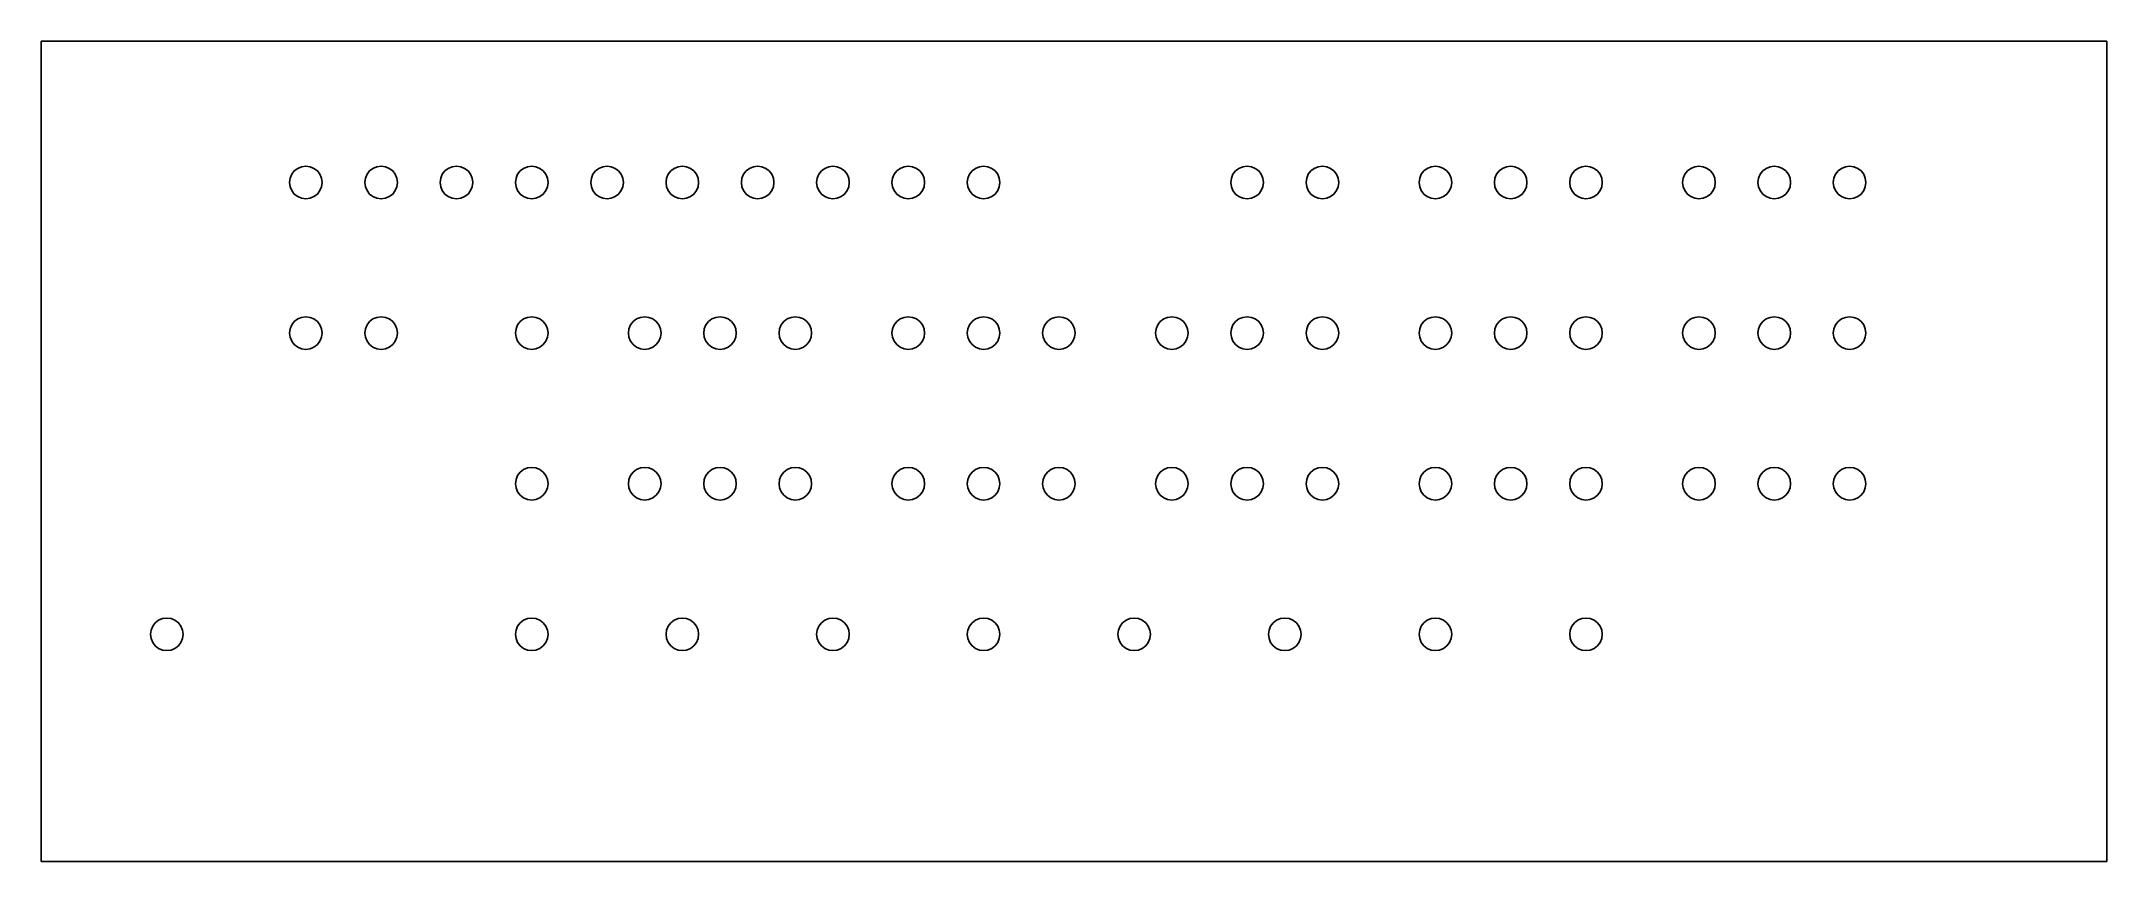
# Model space of a CAD drawing. Header units: millimetres. Extents: x -92 to 326, y -110 to 56.
import ezdxf

# ---------------------------------------------------------------- set-up
doc = ezdxf.new("R2010")
doc.units = ezdxf.units.MM

msp = doc.modelspace()

# ---------------------------------------------------------------- linework, layer by layer
for p, q in [((-91.89, 56.29), (-91.89, -109.71)), ((326.11, 56.29), (-91.89, 56.29)), ((326.11, -109.71), (326.11, 56.29)), ((-41.53, 28.58), (-41.21, 29.38)), ((-41.21, 29.38), (-40.68, 30.06)), ((-40.68, 30.06), (-40, 30.58)), ((-40, 30.58), (-39.2, 30.91)), ((-39.2, 30.91), (-38.35, 31.03)), ((-38.35, 31.03), (-37.49, 30.91)), ((-37.49, 30.91), (-36.7, 30.58)), ((-36.7, 30.58), (-36.01, 30.06)), ((-36.01, 30.06), (-35.49, 29.38)), ((-35.49, 29.38), (-35.16, 28.58)), ((-26.29, 28.58), (-25.97, 29.38)), ((-25.97, 29.38), (-25.44, 30.06)), ((-25.44, 30.06), (-24.76, 30.58)), ((-24.76, 30.58), (-23.96, 30.91)), ((-23.96, 30.91), (-23.11, 31.03)), ((-23.11, 31.03), (-22.25, 30.91)), ((-22.25, 30.91), (-21.46, 30.58)), ((-21.46, 30.58), (-20.77, 30.06)), ((-20.77, 30.06), (-20.25, 29.38)), ((-20.25, 29.38), (-19.92, 28.58)), ((-11.05, 28.58), (-10.73, 29.38)), ((-10.73, 29.38), (-10.2, 30.06)), ((-10.2, 30.06), (-9.52, 30.58)), ((-9.52, 30.58), (-8.72, 30.91)), ((-8.72, 30.91), (-7.87, 31.03)), ((-7.87, 31.03), (-7.01, 30.91)), ((-7.01, 30.91), (-6.22, 30.58)), ((-6.22, 30.58), (-5.53, 30.06)), ((-5.53, 30.06), (-5.01, 29.38)), ((-5.01, 29.38), (-4.68, 28.58)), ((4.19, 28.58), (4.51, 29.38)), ((4.51, 29.38), (5.04, 30.06)), ((5.04, 30.06), (5.72, 30.58)), ((5.72, 30.58), (6.52, 30.91)), ((6.52, 30.91), (7.37, 31.03)), ((7.37, 31.03), (8.23, 30.91)), ((8.23, 30.91), (9.02, 30.58)), ((9.02, 30.58), (9.71, 30.06)), ((9.71, 30.06), (10.23, 29.38)), ((10.23, 29.38), (10.56, 28.58)), ((19.43, 28.58), (19.75, 29.38)), ((19.75, 29.38), (20.28, 30.06)), ((20.28, 30.06), (20.96, 30.58)), ((20.96, 30.58), (21.76, 30.91)), ((21.76, 30.91), (22.61, 31.03)), ((22.61, 31.03), (23.47, 30.91)), ((23.47, 30.91), (24.26, 30.58)), ((24.26, 30.58), (24.95, 30.06)), ((24.95, 30.06), (25.47, 29.38)), ((25.47, 29.38), (25.8, 28.58)), ((34.67, 28.58), (34.99, 29.38)), ((34.99, 29.38), (35.52, 30.06)), ((35.52, 30.06), (36.2, 30.58)), ((36.2, 30.58), (37, 30.91)), ((37, 30.91), (37.85, 31.03)), ((37.85, 31.03), (38.71, 30.91)), ((38.71, 30.91), (39.5, 30.58)), ((39.5, 30.58), (40.19, 30.06)), ((40.19, 30.06), (40.71, 29.38)), ((40.71, 29.38), (41.04, 28.58)), ((49.91, 28.58), (50.23, 29.38)), ((50.23, 29.38), (50.76, 30.06)), ((50.76, 30.06), (51.44, 30.58)), ((51.44, 30.58), (52.24, 30.91)), ((52.24, 30.91), (53.09, 31.03)), ((53.09, 31.03), (53.95, 30.91)), ((53.95, 30.91), (54.74, 30.58)), ((54.74, 30.58), (55.43, 30.06)), ((55.43, 30.06), (55.95, 29.38)), ((55.95, 29.38), (56.28, 28.58)), ((65.15, 28.58), (65.47, 29.38)), ((65.47, 29.38), (66, 30.06)), ((66, 30.06), (66.68, 30.58)), ((66.68, 30.58), (67.48, 30.91)), ((67.48, 30.91), (68.33, 31.03)), ((68.33, 31.03), (69.19, 30.91)), ((69.19, 30.91), (69.98, 30.58)), ((69.98, 30.58), (70.67, 30.06)), ((70.67, 30.06), (71.19, 29.38)), ((71.19, 29.38), (71.52, 28.58)), ((80.39, 28.58), (80.71, 29.38)), ((80.71, 29.38), (81.24, 30.06)), ((81.24, 30.06), (81.92, 30.58)), ((81.92, 30.58), (82.72, 30.91)), ((82.72, 30.91), (83.57, 31.03)), ((83.57, 31.03), (84.43, 30.91)), ((84.43, 30.91), (85.22, 30.58)), ((85.22, 30.58), (85.91, 30.06)), ((85.91, 30.06), (86.43, 29.38)), ((86.43, 29.38), (86.76, 28.58)), ((95.63, 28.58), (95.95, 29.38)), ((95.95, 29.38), (96.48, 30.06)), ((96.48, 30.06), (97.16, 30.58)), ((97.16, 30.58), (97.96, 30.91)), ((97.96, 30.91), (98.81, 31.03)), ((98.81, 31.03), (99.67, 30.91)), ((99.67, 30.91), (100.46, 30.58)), ((100.46, 30.58), (101.15, 30.06)), ((101.15, 30.06), (101.67, 29.38)), ((101.67, 29.38), (102, 28.58)), ((148.97, 28.58), (149.29, 29.38)), ((149.29, 29.38), (149.82, 30.06)), ((149.82, 30.06), (150.5, 30.58)), ((150.5, 30.58), (151.3, 30.91)), ((151.3, 30.91), (152.15, 31.03)), ((152.15, 31.03), (153.01, 30.91)), ((153.01, 30.91), (153.8, 30.58)), ((153.8, 30.58), (154.49, 30.06)), ((154.49, 30.06), (155.01, 29.38)), ((155.01, 29.38), (155.34, 28.58)), ((164.21, 28.58), (164.53, 29.38)), ((164.53, 29.38), (165.06, 30.06)), ((165.06, 30.06), (165.74, 30.58)), ((165.74, 30.58), (166.54, 30.91)), ((166.54, 30.91), (167.39, 31.03)), ((167.39, 31.03), (168.25, 30.91)), ((168.25, 30.91), (169.04, 30.58)), ((169.04, 30.58), (169.73, 30.06)), ((169.73, 30.06), (170.25, 29.38)), ((170.25, 29.38), (170.58, 28.58)), ((187.07, 28.58), (187.39, 29.38)), ((187.39, 29.38), (187.92, 30.06)), ((187.92, 30.06), (188.6, 30.58)), ((188.6, 30.58), (189.4, 30.91)), ((189.4, 30.91), (190.25, 31.03)), ((190.25, 31.03), (191.11, 30.91)), ((191.11, 30.91), (191.9, 30.58)), ((191.9, 30.58), (192.59, 30.06)), ((192.59, 30.06), (193.11, 29.38)), ((193.11, 29.38), (193.44, 28.58)), ((202.31, 28.58), (202.63, 29.38)), ((202.63, 29.38), (203.16, 30.06)), ((203.16, 30.06), (203.84, 30.58)), ((203.84, 30.58), (204.64, 30.91)), ((204.64, 30.91), (205.49, 31.03)), ((205.49, 31.03), (206.35, 30.91)), ((206.35, 30.91), (207.14, 30.58)), ((207.14, 30.58), (207.83, 30.06)), ((207.83, 30.06), (208.35, 29.38)), ((208.35, 29.38), (208.68, 28.58)), ((217.55, 28.58), (217.87, 29.38)), ((217.87, 29.38), (218.4, 30.06)), ((218.4, 30.06), (219.08, 30.58)), ((219.08, 30.58), (219.88, 30.91)), ((219.88, 30.91), (220.73, 31.03)), ((220.73, 31.03), (221.59, 30.91)), ((221.59, 30.91), (222.38, 30.58)), ((222.38, 30.58), (223.07, 30.06)), ((223.07, 30.06), (223.59, 29.38)), ((223.59, 29.38), (223.92, 28.58)), ((240.41, 28.58), (240.73, 29.38)), ((240.73, 29.38), (241.26, 30.06)), ((241.26, 30.06), (241.94, 30.58)), ((241.94, 30.58), (242.74, 30.91)), ((242.74, 30.91), (243.59, 31.03)), ((243.59, 31.03), (244.45, 30.91)), ((244.45, 30.91), (245.24, 30.58)), ((245.24, 30.58), (245.93, 30.06)), ((245.93, 30.06), (246.45, 29.38)), ((246.45, 29.38), (246.78, 28.58)), ((255.65, 28.58), (255.97, 29.38)), ((255.97, 29.38), (256.5, 30.06)), ((256.5, 30.06), (257.18, 30.58)), ((257.18, 30.58), (257.98, 30.91)), ((257.98, 30.91), (258.83, 31.03)), ((258.83, 31.03), (259.69, 30.91)), ((259.69, 30.91), (260.48, 30.58)), ((260.48, 30.58), (261.17, 30.06)), ((261.17, 30.06), (261.69, 29.38)), ((261.69, 29.38), (262.02, 28.58)), ((270.89, 28.58), (271.21, 29.38)), ((271.21, 29.38), (271.74, 30.06)), ((271.74, 30.06), (272.42, 30.58)), ((272.42, 30.58), (273.22, 30.91)), ((273.22, 30.91), (274.07, 31.03)), ((274.07, 31.03), (274.93, 30.91)), ((274.93, 30.91), (275.72, 30.58)), ((275.72, 30.58), (276.41, 30.06)), ((276.41, 30.06), (276.93, 29.38)), ((276.93, 29.38), (277.26, 28.58)), ((-41.65, 27.73), (-41.53, 28.58)), ((-41.53, 26.87), (-41.65, 27.73)), ((-41.21, 26.08), (-41.53, 26.87)), ((-40.68, 25.39), (-41.21, 26.08)), ((-40, 24.87), (-40.68, 25.39)), ((-36.01, 25.39), (-36.7, 24.87)), ((-35.49, 26.08), (-36.01, 25.39)), ((-35.16, 26.87), (-35.49, 26.08)), ((-35.16, 28.58), (-35.05, 27.73)), ((-35.05, 27.73), (-35.16, 26.87)), ((-26.41, 27.73), (-26.29, 28.58)), ((-26.29, 26.87), (-26.41, 27.73)), ((-25.97, 26.08), (-26.29, 26.87)), ((-25.44, 25.39), (-25.97, 26.08)), ((-24.76, 24.87), (-25.44, 25.39)), ((-20.77, 25.39), (-21.46, 24.87)), ((-20.25, 26.08), (-20.77, 25.39)), ((-19.92, 26.87), (-20.25, 26.08)), ((-19.92, 28.58), (-19.81, 27.73)), ((-19.81, 27.73), (-19.92, 26.87)), ((-11.17, 27.73), (-11.05, 28.58)), ((-11.05, 26.87), (-11.17, 27.73)), ((-10.73, 26.08), (-11.05, 26.87)), ((-10.2, 25.39), (-10.73, 26.08)), ((-9.52, 24.87), (-10.2, 25.39)), ((-5.53, 25.39), (-6.22, 24.87)), ((-5.01, 26.08), (-5.53, 25.39)), ((-4.68, 26.87), (-5.01, 26.08)), ((-4.68, 28.58), (-4.57, 27.73)), ((-4.57, 27.73), (-4.68, 26.87)), ((4.07, 27.73), (4.19, 28.58)), ((4.19, 26.87), (4.07, 27.73)), ((4.51, 26.08), (4.19, 26.87)), ((5.04, 25.39), (4.51, 26.08)), ((5.72, 24.87), (5.04, 25.39)), ((9.71, 25.39), (9.02, 24.87)), ((10.23, 26.08), (9.71, 25.39)), ((10.56, 26.87), (10.23, 26.08)), ((10.56, 28.58), (10.67, 27.73)), ((10.67, 27.73), (10.56, 26.87)), ((19.31, 27.73), (19.43, 28.58)), ((19.43, 26.87), (19.31, 27.73)), ((19.75, 26.08), (19.43, 26.87)), ((20.28, 25.39), (19.75, 26.08)), ((20.96, 24.87), (20.28, 25.39)), ((24.95, 25.39), (24.26, 24.87)), ((25.47, 26.08), (24.95, 25.39)), ((25.8, 26.87), (25.47, 26.08)), ((25.8, 28.58), (25.91, 27.73)), ((25.91, 27.73), (25.8, 26.87)), ((34.55, 27.73), (34.67, 28.58)), ((34.67, 26.87), (34.55, 27.73)), ((34.99, 26.08), (34.67, 26.87)), ((35.52, 25.39), (34.99, 26.08)), ((36.2, 24.87), (35.52, 25.39)), ((40.19, 25.39), (39.5, 24.87)), ((40.71, 26.08), (40.19, 25.39)), ((41.04, 26.87), (40.71, 26.08)), ((41.04, 28.58), (41.15, 27.73)), ((41.15, 27.73), (41.04, 26.87)), ((49.79, 27.73), (49.91, 28.58)), ((49.91, 26.87), (49.79, 27.73)), ((50.23, 26.08), (49.91, 26.87)), ((50.76, 25.39), (50.23, 26.08)), ((51.44, 24.87), (50.76, 25.39)), ((55.43, 25.39), (54.74, 24.87)), ((55.95, 26.08), (55.43, 25.39)), ((56.28, 26.87), (55.95, 26.08)), ((56.28, 28.58), (56.39, 27.73)), ((56.39, 27.73), (56.28, 26.87)), ((65.03, 27.73), (65.15, 28.58)), ((65.15, 26.87), (65.03, 27.73)), ((65.47, 26.08), (65.15, 26.87)), ((66, 25.39), (65.47, 26.08)), ((66.68, 24.87), (66, 25.39)), ((70.67, 25.39), (69.98, 24.87)), ((71.19, 26.08), (70.67, 25.39)), ((71.52, 26.87), (71.19, 26.08)), ((71.52, 28.58), (71.63, 27.73)), ((71.63, 27.73), (71.52, 26.87)), ((80.27, 27.73), (80.39, 28.58)), ((80.39, 26.87), (80.27, 27.73)), ((80.71, 26.08), (80.39, 26.87)), ((81.24, 25.39), (80.71, 26.08)), ((81.92, 24.87), (81.24, 25.39)), ((85.91, 25.39), (85.22, 24.87)), ((86.43, 26.08), (85.91, 25.39)), ((86.76, 26.87), (86.43, 26.08)), ((86.76, 28.58), (86.87, 27.73)), ((86.87, 27.73), (86.76, 26.87)), ((95.51, 27.73), (95.63, 28.58)), ((95.63, 26.87), (95.51, 27.73)), ((95.95, 26.08), (95.63, 26.87)), ((96.48, 25.39), (95.95, 26.08)), ((97.16, 24.87), (96.48, 25.39)), ((101.15, 25.39), (100.46, 24.87)), ((101.67, 26.08), (101.15, 25.39)), ((102, 26.87), (101.67, 26.08)), ((102, 28.58), (102.11, 27.73)), ((102.11, 27.73), (102, 26.87)), ((148.85, 27.73), (148.97, 28.58)), ((148.97, 26.87), (148.85, 27.73)), ((149.29, 26.08), (148.97, 26.87)), ((149.82, 25.39), (149.29, 26.08)), ((150.5, 24.87), (149.82, 25.39)), ((154.49, 25.39), (153.8, 24.87)), ((155.01, 26.08), (154.49, 25.39)), ((155.34, 26.87), (155.01, 26.08)), ((155.34, 28.58), (155.45, 27.73)), ((155.45, 27.73), (155.34, 26.87)), ((164.09, 27.73), (164.21, 28.58)), ((164.21, 26.87), (164.09, 27.73)), ((164.53, 26.08), (164.21, 26.87)), ((165.06, 25.39), (164.53, 26.08)), ((165.74, 24.87), (165.06, 25.39)), ((169.73, 25.39), (169.04, 24.87)), ((170.25, 26.08), (169.73, 25.39)), ((170.58, 26.87), (170.25, 26.08)), ((170.58, 28.58), (170.69, 27.73)), ((170.69, 27.73), (170.58, 26.87)), ((186.95, 27.73), (187.07, 28.58)), ((187.07, 26.87), (186.95, 27.73)), ((187.39, 26.08), (187.07, 26.87)), ((187.92, 25.39), (187.39, 26.08)), ((188.6, 24.87), (187.92, 25.39)), ((192.59, 25.39), (191.9, 24.87)), ((193.11, 26.08), (192.59, 25.39)), ((193.44, 26.87), (193.11, 26.08)), ((193.44, 28.58), (193.55, 27.73)), ((193.55, 27.73), (193.44, 26.87)), ((202.19, 27.73), (202.31, 28.58)), ((202.31, 26.87), (202.19, 27.73)), ((202.63, 26.08), (202.31, 26.87)), ((203.16, 25.39), (202.63, 26.08)), ((203.84, 24.87), (203.16, 25.39)), ((207.83, 25.39), (207.14, 24.87)), ((208.35, 26.08), (207.83, 25.39)), ((208.68, 26.87), (208.35, 26.08)), ((208.68, 28.58), (208.79, 27.73)), ((208.79, 27.73), (208.68, 26.87)), ((217.43, 27.73), (217.55, 28.58)), ((217.55, 26.87), (217.43, 27.73)), ((217.87, 26.08), (217.55, 26.87)), ((218.4, 25.39), (217.87, 26.08)), ((219.08, 24.87), (218.4, 25.39)), ((223.07, 25.39), (222.38, 24.87)), ((223.59, 26.08), (223.07, 25.39)), ((223.92, 26.87), (223.59, 26.08)), ((223.92, 28.58), (224.03, 27.73)), ((224.03, 27.73), (223.92, 26.87)), ((240.29, 27.73), (240.41, 28.58)), ((240.41, 26.87), (240.29, 27.73)), ((240.73, 26.08), (240.41, 26.87)), ((241.26, 25.39), (240.73, 26.08)), ((241.94, 24.87), (241.26, 25.39)), ((245.93, 25.39), (245.24, 24.87)), ((246.45, 26.08), (245.93, 25.39)), ((246.78, 26.87), (246.45, 26.08)), ((246.78, 28.58), (246.89, 27.73)), ((246.89, 27.73), (246.78, 26.87)), ((255.53, 27.73), (255.65, 28.58)), ((255.65, 26.87), (255.53, 27.73)), ((255.97, 26.08), (255.65, 26.87)), ((256.5, 25.39), (255.97, 26.08)), ((257.18, 24.87), (256.5, 25.39)), ((261.17, 25.39), (260.48, 24.87)), ((261.69, 26.08), (261.17, 25.39)), ((262.02, 26.87), (261.69, 26.08)), ((262.02, 28.58), (262.13, 27.73)), ((262.13, 27.73), (262.02, 26.87)), ((270.77, 27.73), (270.89, 28.58)), ((270.89, 26.87), (270.77, 27.73)), ((271.21, 26.08), (270.89, 26.87)), ((271.74, 25.39), (271.21, 26.08)), ((272.42, 24.87), (271.74, 25.39)), ((276.41, 25.39), (275.72, 24.87)), ((276.93, 26.08), (276.41, 25.39)), ((277.26, 26.87), (276.93, 26.08)), ((277.26, 28.58), (277.37, 27.73)), ((277.37, 27.73), (277.26, 26.87)), ((-39.2, 24.54), (-40, 24.87)), ((-38.35, 24.43), (-39.2, 24.54)), ((-37.49, 24.54), (-38.35, 24.43)), ((-36.7, 24.87), (-37.49, 24.54)), ((-23.96, 24.54), (-24.76, 24.87)), ((-23.11, 24.43), (-23.96, 24.54)), ((-22.25, 24.54), (-23.11, 24.43)), ((-21.46, 24.87), (-22.25, 24.54)), ((-8.72, 24.54), (-9.52, 24.87)), ((-7.87, 24.43), (-8.72, 24.54)), ((-7.01, 24.54), (-7.87, 24.43)), ((-6.22, 24.87), (-7.01, 24.54)), ((6.52, 24.54), (5.72, 24.87)), ((7.37, 24.43), (6.52, 24.54)), ((8.23, 24.54), (7.37, 24.43)), ((9.02, 24.87), (8.23, 24.54)), ((21.76, 24.54), (20.96, 24.87)), ((22.61, 24.43), (21.76, 24.54)), ((23.47, 24.54), (22.61, 24.43)), ((24.26, 24.87), (23.47, 24.54)), ((37, 24.54), (36.2, 24.87)), ((37.85, 24.43), (37, 24.54)), ((38.71, 24.54), (37.85, 24.43)), ((39.5, 24.87), (38.71, 24.54)), ((52.24, 24.54), (51.44, 24.87)), ((53.09, 24.43), (52.24, 24.54)), ((53.95, 24.54), (53.09, 24.43)), ((54.74, 24.87), (53.95, 24.54)), ((67.48, 24.54), (66.68, 24.87)), ((68.33, 24.43), (67.48, 24.54)), ((69.19, 24.54), (68.33, 24.43)), ((69.98, 24.87), (69.19, 24.54)), ((82.72, 24.54), (81.92, 24.87)), ((83.57, 24.43), (82.72, 24.54)), ((84.43, 24.54), (83.57, 24.43)), ((85.22, 24.87), (84.43, 24.54)), ((97.96, 24.54), (97.16, 24.87)), ((98.81, 24.43), (97.96, 24.54)), ((99.67, 24.54), (98.81, 24.43)), ((100.46, 24.87), (99.67, 24.54)), ((151.3, 24.54), (150.5, 24.87)), ((152.15, 24.43), (151.3, 24.54)), ((153.01, 24.54), (152.15, 24.43)), ((153.8, 24.87), (153.01, 24.54)), ((166.54, 24.54), (165.74, 24.87)), ((167.39, 24.43), (166.54, 24.54)), ((168.25, 24.54), (167.39, 24.43)), ((169.04, 24.87), (168.25, 24.54)), ((189.4, 24.54), (188.6, 24.87)), ((190.25, 24.43), (189.4, 24.54)), ((191.11, 24.54), (190.25, 24.43)), ((191.9, 24.87), (191.11, 24.54)), ((204.64, 24.54), (203.84, 24.87)), ((205.49, 24.43), (204.64, 24.54)), ((206.35, 24.54), (205.49, 24.43)), ((207.14, 24.87), (206.35, 24.54)), ((219.88, 24.54), (219.08, 24.87)), ((220.73, 24.43), (219.88, 24.54)), ((221.59, 24.54), (220.73, 24.43)), ((222.38, 24.87), (221.59, 24.54)), ((242.74, 24.54), (241.94, 24.87)), ((243.59, 24.43), (242.74, 24.54)), ((244.45, 24.54), (243.59, 24.43)), ((245.24, 24.87), (244.45, 24.54)), ((257.98, 24.54), (257.18, 24.87)), ((258.83, 24.43), (257.98, 24.54)), ((259.69, 24.54), (258.83, 24.43)), ((260.48, 24.87), (259.69, 24.54)), ((273.22, 24.54), (272.42, 24.87)), ((274.07, 24.43), (273.22, 24.54)), ((274.93, 24.54), (274.07, 24.43)), ((275.72, 24.87), (274.93, 24.54)), ((-40.68, -0.42), (-40, 0.1)), ((-40, 0.1), (-39.2, 0.43)), ((-39.2, 0.43), (-38.35, 0.55)), ((-38.35, 0.55), (-37.49, 0.43)), ((-37.49, 0.43), (-36.7, 0.1)), ((-36.7, 0.1), (-36.01, -0.42)), ((-25.44, -0.42), (-24.76, 0.1)), ((-24.76, 0.1), (-23.96, 0.43)), ((-23.96, 0.43), (-23.11, 0.55)), ((-23.11, 0.55), (-22.25, 0.43)), ((-22.25, 0.43), (-21.46, 0.1)), ((-21.46, 0.1), (-20.77, -0.42)), ((5.04, -0.42), (5.72, 0.1)), ((5.72, 0.1), (6.52, 0.43)), ((6.52, 0.43), (7.37, 0.55)), ((7.37, 0.55), (8.23, 0.43)), ((8.23, 0.43), (9.02, 0.1)), ((9.02, 0.1), (9.71, -0.42)), ((27.9, -0.42), (28.58, 0.1)), ((28.58, 0.1), (29.38, 0.43)), ((29.38, 0.43), (30.23, 0.55)), ((30.23, 0.55), (31.09, 0.43)), ((31.09, 0.43), (31.88, 0.1)), ((31.88, 0.1), (32.57, -0.42)), ((43.14, -0.42), (43.82, 0.1)), ((43.82, 0.1), (44.62, 0.43)), ((44.62, 0.43), (45.47, 0.55)), ((45.47, 0.55), (46.33, 0.43)), ((46.33, 0.43), (47.12, 0.1)), ((47.12, 0.1), (47.81, -0.42)), ((58.38, -0.42), (59.06, 0.1)), ((59.06, 0.1), (59.86, 0.43)), ((59.86, 0.43), (60.71, 0.55)), ((60.71, 0.55), (61.57, 0.43)), ((61.57, 0.43), (62.36, 0.1)), ((62.36, 0.1), (63.05, -0.42)), ((81.24, -0.42), (81.92, 0.1)), ((81.92, 0.1), (82.72, 0.43)), ((82.72, 0.43), (83.57, 0.55)), ((83.57, 0.55), (84.43, 0.43)), ((84.43, 0.43), (85.22, 0.1)), ((85.22, 0.1), (85.91, -0.42)), ((96.48, -0.42), (97.16, 0.1)), ((97.16, 0.1), (97.96, 0.43)), ((97.96, 0.43), (98.81, 0.55)), ((98.81, 0.55), (99.67, 0.43)), ((99.67, 0.43), (100.46, 0.1)), ((100.46, 0.1), (101.15, -0.42)), ((111.72, -0.42), (112.4, 0.1)), ((112.4, 0.1), (113.2, 0.43)), ((113.2, 0.43), (114.05, 0.55)), ((114.05, 0.55), (114.91, 0.43)), ((114.91, 0.43), (115.7, 0.1)), ((115.7, 0.1), (116.39, -0.42)), ((134.58, -0.42), (135.26, 0.1)), ((135.26, 0.1), (136.06, 0.43)), ((136.06, 0.43), (136.91, 0.55)), ((136.91, 0.55), (137.77, 0.43)), ((137.77, 0.43), (138.56, 0.1)), ((138.56, 0.1), (139.25, -0.42)), ((149.82, -0.42), (150.5, 0.1)), ((150.5, 0.1), (151.3, 0.43)), ((151.3, 0.43), (152.15, 0.55)), ((152.15, 0.55), (153.01, 0.43)), ((153.01, 0.43), (153.8, 0.1)), ((153.8, 0.1), (154.49, -0.42)), ((165.06, -0.42), (165.74, 0.1)), ((165.74, 0.1), (166.54, 0.43)), ((166.54, 0.43), (167.39, 0.55)), ((167.39, 0.55), (168.25, 0.43)), ((168.25, 0.43), (169.04, 0.1)), ((169.04, 0.1), (169.73, -0.42)), ((187.92, -0.42), (188.6, 0.1)), ((188.6, 0.1), (189.4, 0.43)), ((189.4, 0.43), (190.25, 0.55)), ((190.25, 0.55), (191.11, 0.43)), ((191.11, 0.43), (191.9, 0.1)), ((191.9, 0.1), (192.59, -0.42)), ((203.16, -0.42), (203.84, 0.1)), ((203.84, 0.1), (204.64, 0.43)), ((204.64, 0.43), (205.49, 0.55)), ((205.49, 0.55), (206.35, 0.43)), ((206.35, 0.43), (207.14, 0.1)), ((207.14, 0.1), (207.83, -0.42)), ((218.4, -0.42), (219.08, 0.1)), ((219.08, 0.1), (219.88, 0.43)), ((219.88, 0.43), (220.73, 0.55)), ((220.73, 0.55), (221.59, 0.43)), ((221.59, 0.43), (222.38, 0.1)), ((222.38, 0.1), (223.07, -0.42)), ((241.26, -0.42), (241.94, 0.1)), ((241.94, 0.1), (242.74, 0.43)), ((242.74, 0.43), (243.59, 0.55)), ((243.59, 0.55), (244.45, 0.43)), ((244.45, 0.43), (245.24, 0.1)), ((245.24, 0.1), (245.93, -0.42)), ((256.5, -0.42), (257.18, 0.1)), ((257.18, 0.1), (257.98, 0.43)), ((257.98, 0.43), (258.83, 0.55)), ((258.83, 0.55), (259.69, 0.43)), ((259.69, 0.43), (260.48, 0.1)), ((260.48, 0.1), (261.17, -0.42)), ((271.74, -0.42), (272.42, 0.1)), ((272.42, 0.1), (273.22, 0.43)), ((273.22, 0.43), (274.07, 0.55)), ((274.07, 0.55), (274.93, 0.43)), ((274.93, 0.43), (275.72, 0.1)), ((275.72, 0.1), (276.41, -0.42)), ((-41.65, -2.75), (-41.53, -1.9)), ((-41.53, -3.61), (-41.65, -2.75)), ((-41.53, -1.9), (-41.21, -1.1)), ((-41.21, -4.4), (-41.53, -3.61)), ((-41.21, -1.1), (-40.68, -0.42)), ((-36.01, -0.42), (-35.49, -1.1)), ((-35.49, -1.1), (-35.16, -1.9)), ((-35.16, -3.61), (-35.49, -4.4)), ((-35.16, -1.9), (-35.05, -2.75)), ((-35.05, -2.75), (-35.16, -3.61)), ((-26.41, -2.75), (-26.29, -1.9)), ((-26.29, -3.61), (-26.41, -2.75)), ((-26.29, -1.9), (-25.97, -1.1)), ((-25.97, -4.4), (-26.29, -3.61)), ((-25.97, -1.1), (-25.44, -0.42)), ((-20.77, -0.42), (-20.25, -1.1)), ((-20.25, -1.1), (-19.92, -1.9)), ((-19.92, -3.61), (-20.25, -4.4)), ((-19.92, -1.9), (-19.81, -2.75)), ((-19.81, -2.75), (-19.92, -3.61)), ((4.07, -2.75), (4.19, -1.9)), ((4.19, -3.61), (4.07, -2.75)), ((4.19, -1.9), (4.51, -1.1)), ((4.51, -4.4), (4.19, -3.61)), ((4.51, -1.1), (5.04, -0.42)), ((9.71, -0.42), (10.23, -1.1)), ((10.23, -1.1), (10.56, -1.9)), ((10.56, -3.61), (10.23, -4.4)), ((10.56, -1.9), (10.67, -2.75)), ((10.67, -2.75), (10.56, -3.61)), ((26.93, -2.75), (27.05, -1.9)), ((27.05, -3.61), (26.93, -2.75)), ((27.05, -1.9), (27.37, -1.1)), ((27.37, -4.4), (27.05, -3.61)), ((27.37, -1.1), (27.9, -0.42)), ((32.57, -0.42), (33.09, -1.1)), ((33.09, -1.1), (33.42, -1.9)), ((33.42, -3.61), (33.09, -4.4)), ((33.42, -1.9), (33.53, -2.75)), ((33.53, -2.75), (33.42, -3.61)), ((42.17, -2.75), (42.29, -1.9)), ((42.29, -3.61), (42.17, -2.75)), ((42.29, -1.9), (42.61, -1.1)), ((42.61, -4.4), (42.29, -3.61)), ((42.61, -1.1), (43.14, -0.42)), ((47.81, -0.42), (48.33, -1.1)), ((48.33, -1.1), (48.66, -1.9)), ((48.66, -3.61), (48.33, -4.4)), ((48.66, -1.9), (48.77, -2.75)), ((48.77, -2.75), (48.66, -3.61)), ((57.41, -2.75), (57.53, -1.9)), ((57.53, -3.61), (57.41, -2.75)), ((57.53, -1.9), (57.85, -1.1)), ((57.85, -4.4), (57.53, -3.61)), ((57.85, -1.1), (58.38, -0.42)), ((63.05, -0.42), (63.57, -1.1)), ((63.57, -1.1), (63.9, -1.9)), ((63.9, -3.61), (63.57, -4.4)), ((63.9, -1.9), (64.01, -2.75)), ((64.01, -2.75), (63.9, -3.61)), ((80.27, -2.75), (80.39, -1.9)), ((80.39, -3.61), (80.27, -2.75)), ((80.39, -1.9), (80.71, -1.1)), ((80.71, -4.4), (80.39, -3.61)), ((80.71, -1.1), (81.24, -0.42)), ((85.91, -0.42), (86.43, -1.1)), ((86.43, -1.1), (86.76, -1.9)), ((86.76, -3.61), (86.43, -4.4)), ((86.76, -1.9), (86.87, -2.75)), ((86.87, -2.75), (86.76, -3.61)), ((95.51, -2.75), (95.63, -1.9)), ((95.63, -3.61), (95.51, -2.75)), ((95.63, -1.9), (95.95, -1.1)), ((95.95, -4.4), (95.63, -3.61)), ((95.95, -1.1), (96.48, -0.42)), ((101.15, -0.42), (101.67, -1.1)), ((101.67, -1.1), (102, -1.9)), ((102, -3.61), (101.67, -4.4)), ((102, -1.9), (102.11, -2.75)), ((102.11, -2.75), (102, -3.61)), ((110.75, -2.75), (110.87, -1.9)), ((110.87, -3.61), (110.75, -2.75)), ((110.87, -1.9), (111.19, -1.1)), ((111.19, -4.4), (110.87, -3.61)), ((111.19, -1.1), (111.72, -0.42)), ((116.39, -0.42), (116.91, -1.1)), ((116.91, -1.1), (117.24, -1.9)), ((117.24, -3.61), (116.91, -4.4)), ((117.24, -1.9), (117.35, -2.75)), ((117.35, -2.75), (117.24, -3.61)), ((133.61, -2.75), (133.73, -1.9)), ((133.73, -3.61), (133.61, -2.75)), ((133.73, -1.9), (134.05, -1.1)), ((134.05, -4.4), (133.73, -3.61)), ((134.05, -1.1), (134.58, -0.42)), ((139.25, -0.42), (139.77, -1.1)), ((139.77, -1.1), (140.1, -1.9)), ((140.1, -3.61), (139.77, -4.4)), ((140.1, -1.9), (140.21, -2.75)), ((140.21, -2.75), (140.1, -3.61)), ((148.85, -2.75), (148.97, -1.9)), ((148.97, -3.61), (148.85, -2.75)), ((148.97, -1.9), (149.29, -1.1)), ((149.29, -4.4), (148.97, -3.61)), ((149.29, -1.1), (149.82, -0.42)), ((154.49, -0.42), (155.01, -1.1)), ((155.01, -1.1), (155.34, -1.9)), ((155.34, -3.61), (155.01, -4.4)), ((155.34, -1.9), (155.45, -2.75)), ((155.45, -2.75), (155.34, -3.61)), ((164.09, -2.75), (164.21, -1.9)), ((164.21, -3.61), (164.09, -2.75)), ((164.21, -1.9), (164.53, -1.1)), ((164.53, -4.4), (164.21, -3.61)), ((164.53, -1.1), (165.06, -0.42)), ((169.73, -0.42), (170.25, -1.1)), ((170.25, -1.1), (170.58, -1.9)), ((170.58, -3.61), (170.25, -4.4)), ((170.58, -1.9), (170.69, -2.75)), ((170.69, -2.75), (170.58, -3.61)), ((186.95, -2.75), (187.07, -1.9)), ((187.07, -3.61), (186.95, -2.75)), ((187.07, -1.9), (187.39, -1.1)), ((187.39, -4.4), (187.07, -3.61)), ((187.39, -1.1), (187.92, -0.42)), ((192.59, -0.42), (193.11, -1.1)), ((193.11, -1.1), (193.44, -1.9)), ((193.44, -3.61), (193.11, -4.4)), ((193.44, -1.9), (193.55, -2.75)), ((193.55, -2.75), (193.44, -3.61)), ((202.19, -2.75), (202.31, -1.9)), ((202.31, -3.61), (202.19, -2.75)), ((202.31, -1.9), (202.63, -1.1)), ((202.63, -4.4), (202.31, -3.61)), ((202.63, -1.1), (203.16, -0.42)), ((207.83, -0.42), (208.35, -1.1)), ((208.35, -1.1), (208.68, -1.9)), ((208.68, -3.61), (208.35, -4.4)), ((208.68, -1.9), (208.79, -2.75)), ((208.79, -2.75), (208.68, -3.61)), ((217.43, -2.75), (217.55, -1.9)), ((217.55, -3.61), (217.43, -2.75)), ((217.55, -1.9), (217.87, -1.1)), ((217.87, -4.4), (217.55, -3.61)), ((217.87, -1.1), (218.4, -0.42)), ((223.07, -0.42), (223.59, -1.1)), ((223.59, -1.1), (223.92, -1.9)), ((223.92, -3.61), (223.59, -4.4)), ((223.92, -1.9), (224.03, -2.75)), ((224.03, -2.75), (223.92, -3.61)), ((240.29, -2.75), (240.41, -1.9)), ((240.41, -3.61), (240.29, -2.75)), ((240.41, -1.9), (240.73, -1.1)), ((240.73, -4.4), (240.41, -3.61)), ((240.73, -1.1), (241.26, -0.42)), ((245.93, -0.42), (246.45, -1.1)), ((246.45, -1.1), (246.78, -1.9)), ((246.78, -3.61), (246.45, -4.4)), ((246.78, -1.9), (246.89, -2.75)), ((246.89, -2.75), (246.78, -3.61)), ((255.53, -2.75), (255.65, -1.9)), ((255.65, -3.61), (255.53, -2.75)), ((255.65, -1.9), (255.97, -1.1)), ((255.97, -4.4), (255.65, -3.61)), ((255.97, -1.1), (256.5, -0.42)), ((261.17, -0.42), (261.69, -1.1)), ((261.69, -1.1), (262.02, -1.9)), ((262.02, -3.61), (261.69, -4.4)), ((262.02, -1.9), (262.13, -2.75)), ((262.13, -2.75), (262.02, -3.61)), ((270.77, -2.75), (270.89, -1.9)), ((270.89, -3.61), (270.77, -2.75)), ((270.89, -1.9), (271.21, -1.1)), ((271.21, -4.4), (270.89, -3.61)), ((271.21, -1.1), (271.74, -0.42)), ((276.41, -0.42), (276.93, -1.1)), ((276.93, -1.1), (277.26, -1.9)), ((277.26, -3.61), (276.93, -4.4)), ((277.26, -1.9), (277.37, -2.75)), ((277.37, -2.75), (277.26, -3.61)), ((-40.68, -5.09), (-41.21, -4.4)), ((-40, -5.61), (-40.68, -5.09)), ((-39.2, -5.94), (-40, -5.61)), ((-38.35, -6.05), (-39.2, -5.94)), ((-37.49, -5.94), (-38.35, -6.05)), ((-36.7, -5.61), (-37.49, -5.94)), ((-36.01, -5.09), (-36.7, -5.61)), ((-35.49, -4.4), (-36.01, -5.09)), ((-25.44, -5.09), (-25.97, -4.4)), ((-24.76, -5.61), (-25.44, -5.09)), ((-23.96, -5.94), (-24.76, -5.61)), ((-23.11, -6.05), (-23.96, -5.94)), ((-22.25, -5.94), (-23.11, -6.05)), ((-21.46, -5.61), (-22.25, -5.94)), ((-20.77, -5.09), (-21.46, -5.61)), ((-20.25, -4.4), (-20.77, -5.09)), ((5.04, -5.09), (4.51, -4.4)), ((5.72, -5.61), (5.04, -5.09)), ((6.52, -5.94), (5.72, -5.61)), ((7.37, -6.05), (6.52, -5.94)), ((8.23, -5.94), (7.37, -6.05)), ((9.02, -5.61), (8.23, -5.94)), ((9.71, -5.09), (9.02, -5.61)), ((10.23, -4.4), (9.71, -5.09)), ((27.9, -5.09), (27.37, -4.4)), ((28.58, -5.61), (27.9, -5.09)), ((29.38, -5.94), (28.58, -5.61)), ((30.23, -6.05), (29.38, -5.94)), ((31.09, -5.94), (30.23, -6.05)), ((31.88, -5.61), (31.09, -5.94)), ((32.57, -5.09), (31.88, -5.61)), ((33.09, -4.4), (32.57, -5.09)), ((43.14, -5.09), (42.61, -4.4)), ((43.82, -5.61), (43.14, -5.09)), ((44.62, -5.94), (43.82, -5.61)), ((45.47, -6.05), (44.62, -5.94)), ((46.33, -5.94), (45.47, -6.05)), ((47.12, -5.61), (46.33, -5.94)), ((47.81, -5.09), (47.12, -5.61)), ((48.33, -4.4), (47.81, -5.09)), ((58.38, -5.09), (57.85, -4.4)), ((59.06, -5.61), (58.38, -5.09)), ((59.86, -5.94), (59.06, -5.61)), ((60.71, -6.05), (59.86, -5.94)), ((61.57, -5.94), (60.71, -6.05)), ((62.36, -5.61), (61.57, -5.94)), ((63.05, -5.09), (62.36, -5.61)), ((63.57, -4.4), (63.05, -5.09)), ((81.24, -5.09), (80.71, -4.4)), ((81.92, -5.61), (81.24, -5.09)), ((82.72, -5.94), (81.92, -5.61)), ((83.57, -6.05), (82.72, -5.94)), ((84.43, -5.94), (83.57, -6.05)), ((85.22, -5.61), (84.43, -5.94)), ((85.91, -5.09), (85.22, -5.61)), ((86.43, -4.4), (85.91, -5.09)), ((96.48, -5.09), (95.95, -4.4)), ((97.16, -5.61), (96.48, -5.09)), ((97.96, -5.94), (97.16, -5.61)), ((98.81, -6.05), (97.96, -5.94)), ((99.67, -5.94), (98.81, -6.05)), ((100.46, -5.61), (99.67, -5.94)), ((101.15, -5.09), (100.46, -5.61)), ((101.67, -4.4), (101.15, -5.09)), ((111.72, -5.09), (111.19, -4.4)), ((112.4, -5.61), (111.72, -5.09)), ((113.2, -5.94), (112.4, -5.61)), ((114.05, -6.05), (113.2, -5.94)), ((114.91, -5.94), (114.05, -6.05)), ((115.7, -5.61), (114.91, -5.94)), ((116.39, -5.09), (115.7, -5.61)), ((116.91, -4.4), (116.39, -5.09)), ((134.58, -5.09), (134.05, -4.4)), ((135.26, -5.61), (134.58, -5.09)), ((136.06, -5.94), (135.26, -5.61)), ((136.91, -6.05), (136.06, -5.94)), ((137.77, -5.94), (136.91, -6.05)), ((138.56, -5.61), (137.77, -5.94)), ((139.25, -5.09), (138.56, -5.61)), ((139.77, -4.4), (139.25, -5.09)), ((149.82, -5.09), (149.29, -4.4)), ((150.5, -5.61), (149.82, -5.09)), ((151.3, -5.94), (150.5, -5.61)), ((152.15, -6.05), (151.3, -5.94)), ((153.01, -5.94), (152.15, -6.05)), ((153.8, -5.61), (153.01, -5.94)), ((154.49, -5.09), (153.8, -5.61)), ((155.01, -4.4), (154.49, -5.09)), ((165.06, -5.09), (164.53, -4.4)), ((165.74, -5.61), (165.06, -5.09)), ((166.54, -5.94), (165.74, -5.61)), ((167.39, -6.05), (166.54, -5.94)), ((168.25, -5.94), (167.39, -6.05)), ((169.04, -5.61), (168.25, -5.94)), ((169.73, -5.09), (169.04, -5.61)), ((170.25, -4.4), (169.73, -5.09)), ((187.92, -5.09), (187.39, -4.4)), ((188.6, -5.61), (187.92, -5.09)), ((189.4, -5.94), (188.6, -5.61)), ((190.25, -6.05), (189.4, -5.94)), ((191.11, -5.94), (190.25, -6.05)), ((191.9, -5.61), (191.11, -5.94)), ((192.59, -5.09), (191.9, -5.61)), ((193.11, -4.4), (192.59, -5.09)), ((203.16, -5.09), (202.63, -4.4)), ((203.84, -5.61), (203.16, -5.09)), ((204.64, -5.94), (203.84, -5.61)), ((205.49, -6.05), (204.64, -5.94)), ((206.35, -5.94), (205.49, -6.05)), ((207.14, -5.61), (206.35, -5.94)), ((207.83, -5.09), (207.14, -5.61)), ((208.35, -4.4), (207.83, -5.09)), ((218.4, -5.09), (217.87, -4.4)), ((219.08, -5.61), (218.4, -5.09)), ((219.88, -5.94), (219.08, -5.61)), ((220.73, -6.05), (219.88, -5.94)), ((221.59, -5.94), (220.73, -6.05)), ((222.38, -5.61), (221.59, -5.94)), ((223.07, -5.09), (222.38, -5.61)), ((223.59, -4.4), (223.07, -5.09)), ((241.26, -5.09), (240.73, -4.4)), ((241.94, -5.61), (241.26, -5.09)), ((242.74, -5.94), (241.94, -5.61)), ((243.59, -6.05), (242.74, -5.94)), ((244.45, -5.94), (243.59, -6.05)), ((245.24, -5.61), (244.45, -5.94)), ((245.93, -5.09), (245.24, -5.61)), ((246.45, -4.4), (245.93, -5.09)), ((256.5, -5.09), (255.97, -4.4)), ((257.18, -5.61), (256.5, -5.09)), ((257.98, -5.94), (257.18, -5.61)), ((258.83, -6.05), (257.98, -5.94)), ((259.69, -5.94), (258.83, -6.05)), ((260.48, -5.61), (259.69, -5.94)), ((261.17, -5.09), (260.48, -5.61)), ((261.69, -4.4), (261.17, -5.09)), ((271.74, -5.09), (271.21, -4.4)), ((272.42, -5.61), (271.74, -5.09)), ((273.22, -5.94), (272.42, -5.61)), ((274.07, -6.05), (273.22, -5.94)), ((274.93, -5.94), (274.07, -6.05)), ((275.72, -5.61), (274.93, -5.94)), ((276.41, -5.09), (275.72, -5.61)), ((276.93, -4.4), (276.41, -5.09)), ((4.07, -33.23), (4.19, -32.38)), ((4.19, -34.09), (4.07, -33.23)), ((4.19, -32.38), (4.51, -31.58)), ((4.51, -31.58), (5.04, -30.9)), ((5.04, -30.9), (5.72, -30.38)), ((5.72, -30.38), (6.52, -30.05)), ((6.52, -30.05), (7.37, -29.93)), ((7.37, -29.93), (8.23, -30.05)), ((8.23, -30.05), (9.02, -30.38)), ((9.02, -30.38), (9.71, -30.9)), ((9.71, -30.9), (10.23, -31.58)), ((10.23, -31.58), (10.56, -32.38)), ((10.56, -32.38), (10.67, -33.23)), ((10.67, -33.23), (10.56, -34.09)), ((26.93, -33.23), (27.05, -32.38)), ((27.05, -34.09), (26.93, -33.23)), ((27.05, -32.38), (27.37, -31.58)), ((27.37, -31.58), (27.9, -30.9)), ((27.9, -30.9), (28.58, -30.38)), ((28.58, -30.38), (29.38, -30.05)), ((29.38, -30.05), (30.23, -29.93)), ((30.23, -29.93), (31.09, -30.05)), ((31.09, -30.05), (31.88, -30.38)), ((31.88, -30.38), (32.57, -30.9)), ((32.57, -30.9), (33.09, -31.58)), ((33.09, -31.58), (33.42, -32.38)), ((33.42, -32.38), (33.53, -33.23)), ((33.53, -33.23), (33.42, -34.09)), ((42.17, -33.23), (42.29, -32.38)), ((42.29, -34.09), (42.17, -33.23)), ((42.29, -32.38), (42.61, -31.58)), ((42.61, -31.58), (43.14, -30.9)), ((43.14, -30.9), (43.82, -30.38)), ((43.82, -30.38), (44.62, -30.05)), ((44.62, -30.05), (45.47, -29.93)), ((45.47, -29.93), (46.33, -30.05)), ((46.33, -30.05), (47.12, -30.38)), ((47.12, -30.38), (47.81, -30.9)), ((47.81, -30.9), (48.33, -31.58)), ((48.33, -31.58), (48.66, -32.38)), ((48.66, -32.38), (48.77, -33.23)), ((48.77, -33.23), (48.66, -34.09)), ((57.41, -33.23), (57.53, -32.38)), ((57.53, -34.09), (57.41, -33.23)), ((57.53, -32.38), (57.85, -31.58)), ((57.85, -31.58), (58.38, -30.9)), ((58.38, -30.9), (59.06, -30.38)), ((59.06, -30.38), (59.86, -30.05)), ((59.86, -30.05), (60.71, -29.93)), ((60.71, -29.93), (61.57, -30.05)), ((61.57, -30.05), (62.36, -30.38)), ((62.36, -30.38), (63.05, -30.9)), ((63.05, -30.9), (63.57, -31.58)), ((63.57, -31.58), (63.9, -32.38)), ((63.9, -32.38), (64.01, -33.23)), ((64.01, -33.23), (63.9, -34.09)), ((80.27, -33.23), (80.39, -32.38)), ((80.39, -34.09), (80.27, -33.23)), ((80.39, -32.38), (80.71, -31.58)), ((80.71, -31.58), (81.24, -30.9)), ((81.24, -30.9), (81.92, -30.38)), ((81.92, -30.38), (82.72, -30.05)), ((82.72, -30.05), (83.57, -29.93)), ((83.57, -29.93), (84.43, -30.05)), ((84.43, -30.05), (85.22, -30.38)), ((85.22, -30.38), (85.91, -30.9)), ((85.91, -30.9), (86.43, -31.58)), ((86.43, -31.58), (86.76, -32.38)), ((86.76, -32.38), (86.87, -33.23)), ((86.87, -33.23), (86.76, -34.09)), ((95.51, -33.23), (95.63, -32.38)), ((95.63, -34.09), (95.51, -33.23)), ((95.63, -32.38), (95.95, -31.58)), ((95.95, -31.58), (96.48, -30.9)), ((96.48, -30.9), (97.16, -30.38)), ((97.16, -30.38), (97.96, -30.05)), ((97.96, -30.05), (98.81, -29.93)), ((98.81, -29.93), (99.67, -30.05)), ((99.67, -30.05), (100.46, -30.38)), ((100.46, -30.38), (101.15, -30.9)), ((101.15, -30.9), (101.67, -31.58)), ((101.67, -31.58), (102, -32.38)), ((102, -32.38), (102.11, -33.23)), ((102.11, -33.23), (102, -34.09)), ((110.75, -33.23), (110.87, -32.38)), ((110.87, -34.09), (110.75, -33.23)), ((110.87, -32.38), (111.19, -31.58)), ((111.19, -31.58), (111.72, -30.9)), ((111.72, -30.9), (112.4, -30.38)), ((112.4, -30.38), (113.2, -30.05)), ((113.2, -30.05), (114.05, -29.93)), ((114.05, -29.93), (114.91, -30.05)), ((114.91, -30.05), (115.7, -30.38)), ((115.7, -30.38), (116.39, -30.9)), ((116.39, -30.9), (116.91, -31.58)), ((116.91, -31.58), (117.24, -32.38)), ((117.24, -32.38), (117.35, -33.23)), ((117.35, -33.23), (117.24, -34.09)), ((133.61, -33.23), (133.73, -32.38)), ((133.73, -34.09), (133.61, -33.23)), ((133.73, -32.38), (134.05, -31.58)), ((134.05, -31.58), (134.58, -30.9)), ((134.58, -30.9), (135.26, -30.38)), ((135.26, -30.38), (136.06, -30.05)), ((136.06, -30.05), (136.91, -29.93)), ((136.91, -29.93), (137.77, -30.05)), ((137.77, -30.05), (138.56, -30.38)), ((138.56, -30.38), (139.25, -30.9)), ((139.25, -30.9), (139.77, -31.58)), ((139.77, -31.58), (140.1, -32.38)), ((140.1, -32.38), (140.21, -33.23)), ((140.21, -33.23), (140.1, -34.09)), ((148.85, -33.23), (148.97, -32.38)), ((148.97, -34.09), (148.85, -33.23)), ((148.97, -32.38), (149.29, -31.58)), ((149.29, -31.58), (149.82, -30.9)), ((149.82, -30.9), (150.5, -30.38)), ((150.5, -30.38), (151.3, -30.05)), ((151.3, -30.05), (152.15, -29.93)), ((152.15, -29.93), (153.01, -30.05)), ((153.01, -30.05), (153.8, -30.38)), ((153.8, -30.38), (154.49, -30.9)), ((154.49, -30.9), (155.01, -31.58)), ((155.01, -31.58), (155.34, -32.38)), ((155.34, -32.38), (155.45, -33.23)), ((155.45, -33.23), (155.34, -34.09)), ((164.09, -33.23), (164.21, -32.38)), ((164.21, -34.09), (164.09, -33.23)), ((164.21, -32.38), (164.53, -31.58)), ((164.53, -31.58), (165.06, -30.9)), ((165.06, -30.9), (165.74, -30.38)), ((165.74, -30.38), (166.54, -30.05)), ((166.54, -30.05), (167.39, -29.93)), ((167.39, -29.93), (168.25, -30.05)), ((168.25, -30.05), (169.04, -30.38)), ((169.04, -30.38), (169.73, -30.9)), ((169.73, -30.9), (170.25, -31.58)), ((170.25, -31.58), (170.58, -32.38)), ((170.58, -32.38), (170.69, -33.23)), ((170.69, -33.23), (170.58, -34.09)), ((186.95, -33.23), (187.07, -32.38)), ((187.07, -34.09), (186.95, -33.23)), ((187.07, -32.38), (187.39, -31.58)), ((187.39, -31.58), (187.92, -30.9)), ((187.92, -30.9), (188.6, -30.38)), ((188.6, -30.38), (189.4, -30.05)), ((189.4, -30.05), (190.25, -29.93)), ((190.25, -29.93), (191.11, -30.05)), ((191.11, -30.05), (191.9, -30.38)), ((191.9, -30.38), (192.59, -30.9)), ((192.59, -30.9), (193.11, -31.58)), ((193.11, -31.58), (193.44, -32.38)), ((193.44, -32.38), (193.55, -33.23)), ((193.55, -33.23), (193.44, -34.09)), ((202.19, -33.23), (202.31, -32.38)), ((202.31, -34.09), (202.19, -33.23)), ((202.31, -32.38), (202.63, -31.58)), ((202.63, -31.58), (203.16, -30.9)), ((203.16, -30.9), (203.84, -30.38)), ((203.84, -30.38), (204.64, -30.05)), ((204.64, -30.05), (205.49, -29.93)), ((205.49, -29.93), (206.35, -30.05)), ((206.35, -30.05), (207.14, -30.38)), ((207.14, -30.38), (207.83, -30.9)), ((207.83, -30.9), (208.35, -31.58)), ((208.35, -31.58), (208.68, -32.38)), ((208.68, -32.38), (208.79, -33.23)), ((208.79, -33.23), (208.68, -34.09)), ((217.43, -33.23), (217.55, -32.38)), ((217.55, -34.09), (217.43, -33.23)), ((217.55, -32.38), (217.87, -31.58)), ((217.87, -31.58), (218.4, -30.9)), ((218.4, -30.9), (219.08, -30.38)), ((219.08, -30.38), (219.88, -30.05)), ((219.88, -30.05), (220.73, -29.93)), ((220.73, -29.93), (221.59, -30.05)), ((221.59, -30.05), (222.38, -30.38)), ((222.38, -30.38), (223.07, -30.9)), ((223.07, -30.9), (223.59, -31.58)), ((223.59, -31.58), (223.92, -32.38)), ((223.92, -32.38), (224.03, -33.23)), ((224.03, -33.23), (223.92, -34.09)), ((240.29, -33.23), (240.41, -32.38)), ((240.41, -34.09), (240.29, -33.23)), ((240.41, -32.38), (240.73, -31.58)), ((240.73, -31.58), (241.26, -30.9)), ((241.26, -30.9), (241.94, -30.38)), ((241.94, -30.38), (242.74, -30.05)), ((242.74, -30.05), (243.59, -29.93)), ((243.59, -29.93), (244.45, -30.05)), ((244.45, -30.05), (245.24, -30.38)), ((245.24, -30.38), (245.93, -30.9)), ((245.93, -30.9), (246.45, -31.58)), ((246.45, -31.58), (246.78, -32.38)), ((246.78, -32.38), (246.89, -33.23)), ((246.89, -33.23), (246.78, -34.09)), ((255.53, -33.23), (255.65, -32.38)), ((255.65, -34.09), (255.53, -33.23)), ((255.65, -32.38), (255.97, -31.58)), ((255.97, -31.58), (256.5, -30.9)), ((256.5, -30.9), (257.18, -30.38)), ((257.18, -30.38), (257.98, -30.05)), ((257.98, -30.05), (258.83, -29.93)), ((258.83, -29.93), (259.69, -30.05)), ((259.69, -30.05), (260.48, -30.38)), ((260.48, -30.38), (261.17, -30.9)), ((261.17, -30.9), (261.69, -31.58)), ((261.69, -31.58), (262.02, -32.38)), ((262.02, -32.38), (262.13, -33.23)), ((262.13, -33.23), (262.02, -34.09)), ((270.77, -33.23), (270.89, -32.38)), ((270.89, -34.09), (270.77, -33.23)), ((270.89, -32.38), (271.21, -31.58)), ((271.21, -31.58), (271.74, -30.9)), ((271.74, -30.9), (272.42, -30.38)), ((272.42, -30.38), (273.22, -30.05)), ((273.22, -30.05), (274.07, -29.93)), ((274.07, -29.93), (274.93, -30.05)), ((274.93, -30.05), (275.72, -30.38)), ((275.72, -30.38), (276.41, -30.9)), ((276.41, -30.9), (276.93, -31.58)), ((276.93, -31.58), (277.26, -32.38)), ((277.26, -32.38), (277.37, -33.23)), ((277.37, -33.23), (277.26, -34.09)), ((4.51, -34.88), (4.19, -34.09)), ((5.04, -35.57), (4.51, -34.88)), ((5.72, -36.09), (5.04, -35.57)), ((6.52, -36.42), (5.72, -36.09)), ((7.37, -36.53), (6.52, -36.42)), ((8.23, -36.42), (7.37, -36.53)), ((9.02, -36.09), (8.23, -36.42)), ((9.71, -35.57), (9.02, -36.09)), ((10.23, -34.88), (9.71, -35.57)), ((10.56, -34.09), (10.23, -34.88)), ((27.37, -34.88), (27.05, -34.09)), ((27.9, -35.57), (27.37, -34.88)), ((28.58, -36.09), (27.9, -35.57)), ((29.38, -36.42), (28.58, -36.09)), ((30.23, -36.53), (29.38, -36.42)), ((31.09, -36.42), (30.23, -36.53)), ((31.88, -36.09), (31.09, -36.42)), ((32.57, -35.57), (31.88, -36.09)), ((33.09, -34.88), (32.57, -35.57)), ((33.42, -34.09), (33.09, -34.88)), ((42.61, -34.88), (42.29, -34.09)), ((43.14, -35.57), (42.61, -34.88)), ((43.82, -36.09), (43.14, -35.57)), ((44.62, -36.42), (43.82, -36.09)), ((45.47, -36.53), (44.62, -36.42)), ((46.33, -36.42), (45.47, -36.53)), ((47.12, -36.09), (46.33, -36.42)), ((47.81, -35.57), (47.12, -36.09)), ((48.33, -34.88), (47.81, -35.57)), ((48.66, -34.09), (48.33, -34.88)), ((57.85, -34.88), (57.53, -34.09)), ((58.38, -35.57), (57.85, -34.88)), ((59.06, -36.09), (58.38, -35.57)), ((59.86, -36.42), (59.06, -36.09)), ((60.71, -36.53), (59.86, -36.42)), ((61.57, -36.42), (60.71, -36.53)), ((62.36, -36.09), (61.57, -36.42)), ((63.05, -35.57), (62.36, -36.09)), ((63.57, -34.88), (63.05, -35.57)), ((63.9, -34.09), (63.57, -34.88)), ((80.71, -34.88), (80.39, -34.09)), ((81.24, -35.57), (80.71, -34.88)), ((81.92, -36.09), (81.24, -35.57)), ((82.72, -36.42), (81.92, -36.09)), ((83.57, -36.53), (82.72, -36.42)), ((84.43, -36.42), (83.57, -36.53)), ((85.22, -36.09), (84.43, -36.42)), ((85.91, -35.57), (85.22, -36.09)), ((86.43, -34.88), (85.91, -35.57)), ((86.76, -34.09), (86.43, -34.88)), ((95.95, -34.88), (95.63, -34.09)), ((96.48, -35.57), (95.95, -34.88)), ((97.16, -36.09), (96.48, -35.57)), ((97.96, -36.42), (97.16, -36.09)), ((98.81, -36.53), (97.96, -36.42)), ((99.67, -36.42), (98.81, -36.53)), ((100.46, -36.09), (99.67, -36.42)), ((101.15, -35.57), (100.46, -36.09)), ((101.67, -34.88), (101.15, -35.57)), ((102, -34.09), (101.67, -34.88)), ((111.19, -34.88), (110.87, -34.09)), ((111.72, -35.57), (111.19, -34.88)), ((112.4, -36.09), (111.72, -35.57)), ((113.2, -36.42), (112.4, -36.09)), ((114.05, -36.53), (113.2, -36.42)), ((114.91, -36.42), (114.05, -36.53)), ((115.7, -36.09), (114.91, -36.42)), ((116.39, -35.57), (115.7, -36.09)), ((116.91, -34.88), (116.39, -35.57)), ((117.24, -34.09), (116.91, -34.88)), ((134.05, -34.88), (133.73, -34.09)), ((134.58, -35.57), (134.05, -34.88)), ((135.26, -36.09), (134.58, -35.57)), ((136.06, -36.42), (135.26, -36.09)), ((136.91, -36.53), (136.06, -36.42)), ((137.77, -36.42), (136.91, -36.53)), ((138.56, -36.09), (137.77, -36.42)), ((139.25, -35.57), (138.56, -36.09)), ((139.77, -34.88), (139.25, -35.57)), ((140.1, -34.09), (139.77, -34.88)), ((149.29, -34.88), (148.97, -34.09)), ((149.82, -35.57), (149.29, -34.88)), ((150.5, -36.09), (149.82, -35.57)), ((151.3, -36.42), (150.5, -36.09)), ((152.15, -36.53), (151.3, -36.42)), ((153.01, -36.42), (152.15, -36.53)), ((153.8, -36.09), (153.01, -36.42)), ((154.49, -35.57), (153.8, -36.09)), ((155.01, -34.88), (154.49, -35.57)), ((155.34, -34.09), (155.01, -34.88)), ((164.53, -34.88), (164.21, -34.09)), ((165.06, -35.57), (164.53, -34.88)), ((165.74, -36.09), (165.06, -35.57)), ((166.54, -36.42), (165.74, -36.09)), ((167.39, -36.53), (166.54, -36.42)), ((168.25, -36.42), (167.39, -36.53)), ((169.04, -36.09), (168.25, -36.42)), ((169.73, -35.57), (169.04, -36.09)), ((170.25, -34.88), (169.73, -35.57)), ((170.58, -34.09), (170.25, -34.88)), ((187.39, -34.88), (187.07, -34.09)), ((187.92, -35.57), (187.39, -34.88)), ((188.6, -36.09), (187.92, -35.57)), ((189.4, -36.42), (188.6, -36.09)), ((190.25, -36.53), (189.4, -36.42)), ((191.11, -36.42), (190.25, -36.53)), ((191.9, -36.09), (191.11, -36.42)), ((192.59, -35.57), (191.9, -36.09)), ((193.11, -34.88), (192.59, -35.57)), ((193.44, -34.09), (193.11, -34.88)), ((202.63, -34.88), (202.31, -34.09)), ((203.16, -35.57), (202.63, -34.88)), ((203.84, -36.09), (203.16, -35.57)), ((204.64, -36.42), (203.84, -36.09)), ((205.49, -36.53), (204.64, -36.42)), ((206.35, -36.42), (205.49, -36.53)), ((207.14, -36.09), (206.35, -36.42)), ((207.83, -35.57), (207.14, -36.09)), ((208.35, -34.88), (207.83, -35.57)), ((208.68, -34.09), (208.35, -34.88)), ((217.87, -34.88), (217.55, -34.09)), ((218.4, -35.57), (217.87, -34.88)), ((219.08, -36.09), (218.4, -35.57)), ((219.88, -36.42), (219.08, -36.09)), ((220.73, -36.53), (219.88, -36.42)), ((221.59, -36.42), (220.73, -36.53)), ((222.38, -36.09), (221.59, -36.42)), ((223.07, -35.57), (222.38, -36.09)), ((223.59, -34.88), (223.07, -35.57)), ((223.92, -34.09), (223.59, -34.88)), ((240.73, -34.88), (240.41, -34.09)), ((241.26, -35.57), (240.73, -34.88)), ((241.94, -36.09), (241.26, -35.57)), ((242.74, -36.42), (241.94, -36.09)), ((243.59, -36.53), (242.74, -36.42)), ((244.45, -36.42), (243.59, -36.53)), ((245.24, -36.09), (244.45, -36.42)), ((245.93, -35.57), (245.24, -36.09)), ((246.45, -34.88), (245.93, -35.57)), ((246.78, -34.09), (246.45, -34.88)), ((255.97, -34.88), (255.65, -34.09)), ((256.5, -35.57), (255.97, -34.88)), ((257.18, -36.09), (256.5, -35.57)), ((257.98, -36.42), (257.18, -36.09)), ((258.83, -36.53), (257.98, -36.42)), ((259.69, -36.42), (258.83, -36.53)), ((260.48, -36.09), (259.69, -36.42)), ((261.17, -35.57), (260.48, -36.09)), ((261.69, -34.88), (261.17, -35.57)), ((262.02, -34.09), (261.69, -34.88)), ((271.21, -34.88), (270.89, -34.09)), ((271.74, -35.57), (271.21, -34.88)), ((272.42, -36.09), (271.74, -35.57)), ((273.22, -36.42), (272.42, -36.09)), ((274.07, -36.53), (273.22, -36.42)), ((274.93, -36.42), (274.07, -36.53)), ((275.72, -36.09), (274.93, -36.42)), ((276.41, -35.57), (275.72, -36.09)), ((276.93, -34.88), (276.41, -35.57)), ((277.26, -34.09), (276.93, -34.88)), ((-69.67, -62.86), (-69.35, -62.06)), ((-69.35, -62.06), (-68.82, -61.38)), ((-68.82, -61.38), (-68.14, -60.86)), ((-68.14, -60.86), (-67.34, -60.53)), ((-67.34, -60.53), (-66.49, -60.41)), ((-66.49, -60.41), (-65.63, -60.53)), ((-65.63, -60.53), (-64.84, -60.86)), ((-64.84, -60.86), (-64.15, -61.38)), ((-64.15, -61.38), (-63.63, -62.06)), ((-63.63, -62.06), (-63.3, -62.86)), ((4.19, -62.86), (4.51, -62.06)), ((4.51, -62.06), (5.04, -61.38)), ((5.04, -61.38), (5.72, -60.86)), ((5.72, -60.86), (6.52, -60.53)), ((6.52, -60.53), (7.37, -60.41)), ((7.37, -60.41), (8.23, -60.53)), ((8.23, -60.53), (9.02, -60.86)), ((9.02, -60.86), (9.71, -61.38)), ((9.71, -61.38), (10.23, -62.06)), ((10.23, -62.06), (10.56, -62.86)), ((34.67, -62.86), (34.99, -62.06)), ((34.99, -62.06), (35.52, -61.38)), ((35.52, -61.38), (36.2, -60.86)), ((36.2, -60.86), (37, -60.53)), ((37, -60.53), (37.85, -60.41)), ((37.85, -60.41), (38.71, -60.53)), ((38.71, -60.53), (39.5, -60.86)), ((39.5, -60.86), (40.19, -61.38)), ((40.19, -61.38), (40.71, -62.06)), ((40.71, -62.06), (41.04, -62.86)), ((65.15, -62.86), (65.47, -62.06)), ((65.47, -62.06), (66, -61.38)), ((66, -61.38), (66.68, -60.86)), ((66.68, -60.86), (67.48, -60.53)), ((67.48, -60.53), (68.33, -60.41)), ((68.33, -60.41), (69.19, -60.53)), ((69.19, -60.53), (69.98, -60.86)), ((69.98, -60.86), (70.67, -61.38)), ((70.67, -61.38), (71.19, -62.06)), ((71.19, -62.06), (71.52, -62.86)), ((95.63, -62.86), (95.95, -62.06)), ((95.95, -62.06), (96.48, -61.38)), ((96.48, -61.38), (97.16, -60.86)), ((97.16, -60.86), (97.96, -60.53)), ((97.96, -60.53), (98.81, -60.41)), ((98.81, -60.41), (99.67, -60.53)), ((99.67, -60.53), (100.46, -60.86)), ((100.46, -60.86), (101.15, -61.38)), ((101.15, -61.38), (101.67, -62.06)), ((101.67, -62.06), (102, -62.86)), ((126.11, -62.86), (126.43, -62.06)), ((126.43, -62.06), (126.96, -61.38)), ((126.96, -61.38), (127.64, -60.86)), ((127.64, -60.86), (128.44, -60.53)), ((128.44, -60.53), (129.29, -60.41)), ((129.29, -60.41), (130.15, -60.53)), ((130.15, -60.53), (130.94, -60.86)), ((130.94, -60.86), (131.63, -61.38)), ((131.63, -61.38), (132.15, -62.06)), ((132.15, -62.06), (132.48, -62.86)), ((156.59, -62.86), (156.91, -62.06)), ((156.91, -62.06), (157.44, -61.38)), ((157.44, -61.38), (158.12, -60.86)), ((158.12, -60.86), (158.92, -60.53)), ((158.92, -60.53), (159.77, -60.41)), ((159.77, -60.41), (160.63, -60.53)), ((160.63, -60.53), (161.42, -60.86)), ((161.42, -60.86), (162.11, -61.38)), ((162.11, -61.38), (162.63, -62.06)), ((162.63, -62.06), (162.96, -62.86)), ((187.07, -62.86), (187.39, -62.06)), ((187.39, -62.06), (187.92, -61.38)), ((187.92, -61.38), (188.6, -60.86)), ((188.6, -60.86), (189.4, -60.53)), ((189.4, -60.53), (190.25, -60.41)), ((190.25, -60.41), (191.11, -60.53)), ((191.11, -60.53), (191.9, -60.86)), ((191.9, -60.86), (192.59, -61.38)), ((192.59, -61.38), (193.11, -62.06)), ((193.11, -62.06), (193.44, -62.86)), ((217.55, -62.86), (217.87, -62.06)), ((217.87, -62.06), (218.4, -61.38)), ((218.4, -61.38), (219.08, -60.86)), ((219.08, -60.86), (219.88, -60.53)), ((219.88, -60.53), (220.73, -60.41)), ((220.73, -60.41), (221.59, -60.53)), ((221.59, -60.53), (222.38, -60.86)), ((222.38, -60.86), (223.07, -61.38)), ((223.07, -61.38), (223.59, -62.06)), ((223.59, -62.06), (223.92, -62.86)), ((-69.79, -63.71), (-69.67, -62.86)), ((-69.67, -64.57), (-69.79, -63.71)), ((-69.35, -65.36), (-69.67, -64.57)), ((-68.82, -66.05), (-69.35, -65.36)), ((-68.14, -66.57), (-68.82, -66.05)), ((-67.34, -66.9), (-68.14, -66.57)), ((-64.84, -66.57), (-65.63, -66.9)), ((-64.15, -66.05), (-64.84, -66.57)), ((-63.63, -65.36), (-64.15, -66.05)), ((-63.3, -64.57), (-63.63, -65.36)), ((-63.3, -62.86), (-63.19, -63.71)), ((-63.19, -63.71), (-63.3, -64.57)), ((4.07, -63.71), (4.19, -62.86)), ((4.19, -64.57), (4.07, -63.71)), ((4.51, -65.36), (4.19, -64.57)), ((5.04, -66.05), (4.51, -65.36)), ((5.72, -66.57), (5.04, -66.05)), ((6.52, -66.9), (5.72, -66.57)), ((9.02, -66.57), (8.23, -66.9)), ((9.71, -66.05), (9.02, -66.57)), ((10.23, -65.36), (9.71, -66.05)), ((10.56, -64.57), (10.23, -65.36)), ((10.56, -62.86), (10.67, -63.71)), ((10.67, -63.71), (10.56, -64.57)), ((34.55, -63.71), (34.67, -62.86)), ((34.67, -64.57), (34.55, -63.71)), ((34.99, -65.36), (34.67, -64.57)), ((35.52, -66.05), (34.99, -65.36)), ((36.2, -66.57), (35.52, -66.05)), ((37, -66.9), (36.2, -66.57)), ((39.5, -66.57), (38.71, -66.9)), ((40.19, -66.05), (39.5, -66.57)), ((40.71, -65.36), (40.19, -66.05)), ((41.04, -64.57), (40.71, -65.36)), ((41.04, -62.86), (41.15, -63.71)), ((41.15, -63.71), (41.04, -64.57)), ((65.03, -63.71), (65.15, -62.86)), ((65.15, -64.57), (65.03, -63.71)), ((65.47, -65.36), (65.15, -64.57)), ((66, -66.05), (65.47, -65.36)), ((66.68, -66.57), (66, -66.05)), ((67.48, -66.9), (66.68, -66.57)), ((69.98, -66.57), (69.19, -66.9)), ((70.67, -66.05), (69.98, -66.57)), ((71.19, -65.36), (70.67, -66.05)), ((71.52, -64.57), (71.19, -65.36)), ((71.52, -62.86), (71.63, -63.71)), ((71.63, -63.71), (71.52, -64.57)), ((95.51, -63.71), (95.63, -62.86)), ((95.63, -64.57), (95.51, -63.71)), ((95.95, -65.36), (95.63, -64.57)), ((96.48, -66.05), (95.95, -65.36)), ((97.16, -66.57), (96.48, -66.05)), ((97.96, -66.9), (97.16, -66.57)), ((100.46, -66.57), (99.67, -66.9)), ((101.15, -66.05), (100.46, -66.57)), ((101.67, -65.36), (101.15, -66.05)), ((102, -64.57), (101.67, -65.36)), ((102, -62.86), (102.11, -63.71)), ((102.11, -63.71), (102, -64.57)), ((125.99, -63.71), (126.11, -62.86)), ((126.11, -64.57), (125.99, -63.71)), ((126.43, -65.36), (126.11, -64.57)), ((126.96, -66.05), (126.43, -65.36)), ((127.64, -66.57), (126.96, -66.05)), ((128.44, -66.9), (127.64, -66.57)), ((130.94, -66.57), (130.15, -66.9)), ((131.63, -66.05), (130.94, -66.57)), ((132.15, -65.36), (131.63, -66.05)), ((132.48, -64.57), (132.15, -65.36)), ((132.48, -62.86), (132.59, -63.71)), ((132.59, -63.71), (132.48, -64.57)), ((156.47, -63.71), (156.59, -62.86)), ((156.59, -64.57), (156.47, -63.71)), ((156.91, -65.36), (156.59, -64.57)), ((157.44, -66.05), (156.91, -65.36)), ((158.12, -66.57), (157.44, -66.05)), ((158.92, -66.9), (158.12, -66.57)), ((161.42, -66.57), (160.63, -66.9)), ((162.11, -66.05), (161.42, -66.57)), ((162.63, -65.36), (162.11, -66.05)), ((162.96, -64.57), (162.63, -65.36)), ((162.96, -62.86), (163.07, -63.71)), ((163.07, -63.71), (162.96, -64.57)), ((186.95, -63.71), (187.07, -62.86)), ((187.07, -64.57), (186.95, -63.71)), ((187.39, -65.36), (187.07, -64.57)), ((187.92, -66.05), (187.39, -65.36)), ((188.6, -66.57), (187.92, -66.05)), ((189.4, -66.9), (188.6, -66.57)), ((191.9, -66.57), (191.11, -66.9)), ((192.59, -66.05), (191.9, -66.57)), ((193.11, -65.36), (192.59, -66.05)), ((193.44, -64.57), (193.11, -65.36)), ((193.44, -62.86), (193.55, -63.71)), ((193.55, -63.71), (193.44, -64.57)), ((217.43, -63.71), (217.55, -62.86)), ((217.55, -64.57), (217.43, -63.71)), ((217.87, -65.36), (217.55, -64.57)), ((218.4, -66.05), (217.87, -65.36)), ((219.08, -66.57), (218.4, -66.05)), ((219.88, -66.9), (219.08, -66.57)), ((222.38, -66.57), (221.59, -66.9)), ((223.07, -66.05), (222.38, -66.57)), ((223.59, -65.36), (223.07, -66.05)), ((223.92, -64.57), (223.59, -65.36)), ((223.92, -62.86), (224.03, -63.71)), ((224.03, -63.71), (223.92, -64.57)), ((-66.49, -67.01), (-67.34, -66.9)), ((-65.63, -66.9), (-66.49, -67.01)), ((7.37, -67.01), (6.52, -66.9)), ((8.23, -66.9), (7.37, -67.01)), ((37.85, -67.01), (37, -66.9)), ((38.71, -66.9), (37.85, -67.01)), ((68.33, -67.01), (67.48, -66.9)), ((69.19, -66.9), (68.33, -67.01)), ((98.81, -67.01), (97.96, -66.9)), ((99.67, -66.9), (98.81, -67.01)), ((129.29, -67.01), (128.44, -66.9)), ((130.15, -66.9), (129.29, -67.01)), ((159.77, -67.01), (158.92, -66.9)), ((160.63, -66.9), (159.77, -67.01)), ((190.25, -67.01), (189.4, -66.9)), ((191.11, -66.9), (190.25, -67.01)), ((220.73, -67.01), (219.88, -66.9)), ((221.59, -66.9), (220.73, -67.01)), ((-91.89, -109.71), (326.11, -109.71))]:
    msp.add_line(p, q)

doc.saveas('drawing.dxf')
